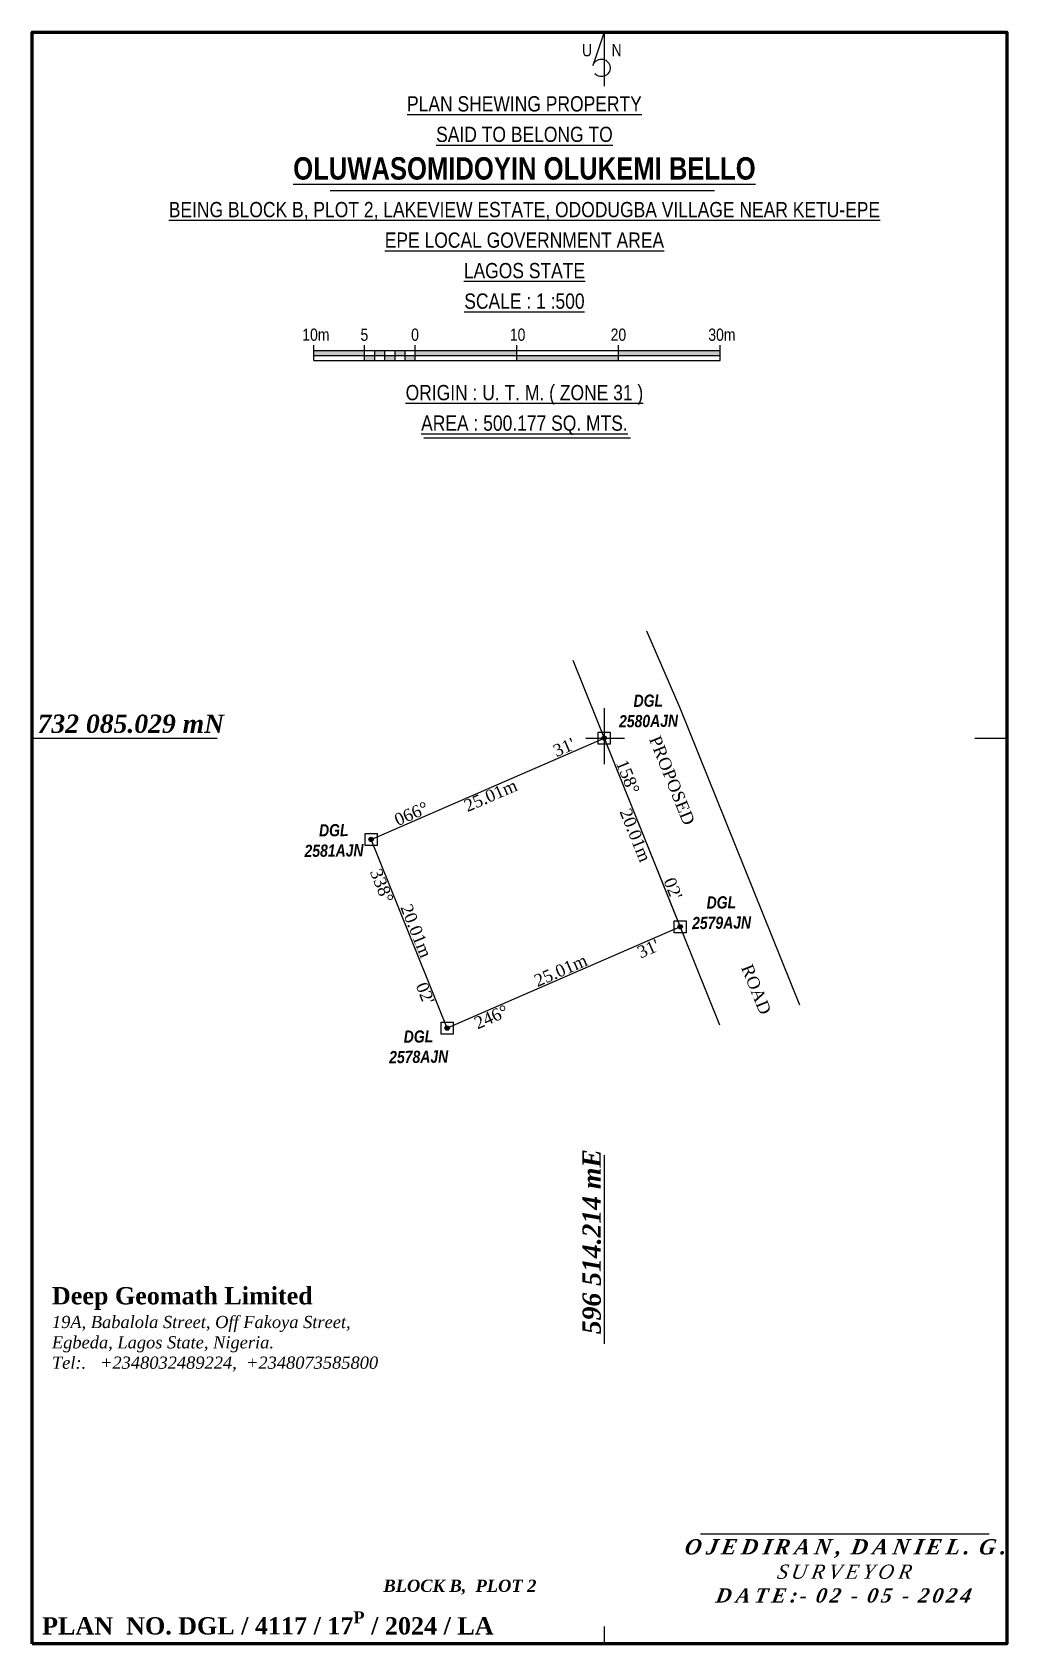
# Model space of a CAD drawing. Header units: metres. Extents: x 527079 to 600981, y 729644 to 782828.
# Drawn here: x 597950.6 to 598046.5, y 730600.1 to 730758.6 of the extents above; entities that cross this region are included whole.
import ezdxf

# ---------------------------------------------------------------- set-up
doc = ezdxf.new("R2010")
doc.units = ezdxf.units.M
doc.header["$MEASUREMENT"] = 0
doc.layers.add('adjusted', color=7, linetype='Continuous')
doc.layers.add('GRID&TITLE', color=7, linetype='Continuous')
doc.styles.add('style2', font='')
doc.styles.get('style2').set_extended_font_data('Arial Black')

msp = doc.modelspace()

# ---------------------------------------------------------------- texts
at = {"color": 0}
for s, insert, char_height, width, attachment_point in [('{\\fArial Narrow|b0|i0|c0|p34;U     N}', (598006.64477, 730757.44158), 1.2, 26.925119, 2), ('{\\fArial Narrow|b0|i0|c0|p34;10m}', (597978.50591, 730729.46029), 1.2, 26.925119, 2), ('{\\fArial Narrow|b0|i0|c0|p34;5}', (597983.2821, 730729.46029), 1.2, 26.925119, 2), ('{\\fArial Narrow|b0|i0|c0|p34;0}', (597988.26452, 730729.46029), 1.2, 26.925119, 2), ('{\\fArial Narrow|b0|i0|c0|p34;10}', (597998.35723, 730729.46029), 1.2, 26.925119, 2), ('{\\fArial Narrow|b0|i0|c0|p34;20}', (598008.27429, 730729.46029), 1.2, 26.925119, 2), ('{\\fArial Narrow|b0|i0|c0|p34;30m}', (598018.46025, 730729.46029), 1.2, 26.925119, 2), ('{\\fTimes New Roman|b1|i1|c0|p18;732 085.029 mN}', (597951.12396, 730691.49811), 1.8, 45.9628771, 1), ('\\pi0.2701;{\\fTimes New Roman|b1|i1|c0|p18;\\H0.8824x;\\Q10.5;\\T1.3;OJEDIRAN, DANIEL. G.\\H1.1x;\\P\\fTimes New Roman|b0|i1|c0|p18;\\H0.8485x;SURVEYOR\\fTimes New Roman|b1|i1|c0|p18;\\P\\pi0;DATE:- 02 - 05 - 2024}', (598030.48814, 730610.39985), 1.7, 31.4335511, 2), ('{\\fTimes New Roman|b1|i1|c0|p18;BLOCK B,  PLOT 2}', (597985.15547, 730606.41945), 1.2, 45.9628771, 1), ('\\A1;{\\fTimes New Roman|b1|i0|c0|p18;\\H1.03x;PLAN  NO.\\H0.9706x; \\H1.03x;DGL / 4117 / 17\\H0.7x;\\SP^ ;\\H1.429x; / 2024 / LA}', (597951.56602, 730603.30014), 1.65, 98.1290386, 1)]:
    msp.add_mtext(s, dxfattribs=dict(at, insert=insert, char_height=char_height, width=width, attachment_point=attachment_point))
at = {"color": 0, "insert": (597999.02922, 730752.31725), "char_height": 1.5, "width": 113.0007569, "attachment_point": 2, "line_spacing_factor": 1.2}
msp.add_mtext('{\\fArial Narrow|b0|i0|c0|p34;\\LPLAN SHEWING PROPERTY\\PSAID TO BELONG TO\\P\\fArial Narrow|b1|i0|c0|p34;\\H1.467x;OLUWASOMIDOYIN OLUKEMI BELLO \\P\\fArial Narrow|b0|i0|c0|p34;\\H0.6817x;BEING BLOCK B, PLOT 2, LAKEVIEW ESTATE, ODODUGBA VILLAGE NEAR KETU-EPE\\PEPE \\H0.9995x;LOCAL GOVERNMENT AREA\\PLAGOS STATE\\PSCALE : 1 :500\\P\\P\\PORIGIN : U. T. M. ( ZONE 31 )\\PAREA : 500.177 SQ. MTS.}', dxfattribs=at)
at = {"color": 0}
for s, insert, char_height, width, attachment_point, rotation in [('\\pxt115;{\\fArial Narrow|b1|i1|c0|p34;DGL\\P2580AJN}', (598011.20875, 730693.46909), 1.2, 278.2584131, 2, 0.6991952), ('\\pxt115;{\\fArial Narrow|b1|i1|c0|p34;DGL\\P2581AJN}', (597980.25907, 730680.72864), 1.2, 278.2584131, 2, 0.6991952), ('\\pxt115;{\\fArial Narrow|b1|i1|c0|p34;DGL\\P2579AJN}', (598018.39788, 730673.62728), 1.2, 278.2584131, 2, 0.6991952), ('\\pxt115;{\\fArial Narrow|b1|i1|c0|p34;DGL\\P2578AJN}', (597988.59308, 730660.44104), 1.2, 278.2584131, 2, 0.6991952), ('{\\fTimes New Roman|b1|i1|c0|p18;596 514.214 mE}', (598004.7421, 730630.55504), 1.8, 46.6762144, 1, 90)]:
    msp.add_mtext(s, dxfattribs=dict(at, insert=insert, char_height=char_height, width=width, attachment_point=attachment_point, rotation=rotation))
at = {"color": 0, "linetype": 'Continuous', "lineweight": -3, "char_height": 1.2}
for s, insert, attachment_point, rotation in [("{\\fTimes New Roman|b0|i0|c0|p18;066°                              31'}", (597995.36369, 730684.32179), 8, 23.482616), ('{\\fTimes New Roman|b0|i0|c0|p18;PROPOSED                                 ROAD}', (598016.74627, 730675.47636), 8, 291.9588017), ("{\\fTimes New Roman|b0|i0|c0|p18;158°                    02'}", (598010.73897, 730679.95872), 8, 291.9588017), ('{\\fTimes New Roman|b0|i0|c0|p18;25.01m}', (597995.46331, 730684.09249), 2, 23.482616), ('{\\fTimes New Roman|b0|i0|c0|p18;20.01m}', (598010.50711, 730679.86523), 2, 291.9588017), ("{\\fTimes New Roman|b0|i0|c0|p18;338°                   02'}", (597987.56947, 730669.89994), 2, 291.9588017), ('{\\fTimes New Roman|b0|i0|c0|p18;20.01m}', (597987.80133, 730669.99342), 8, 291.9588017), ("{\\fTimes New Roman|b0|i0|c0|p18;246°                               31'}", (598002.94475, 730665.53687), 2, 23.482616), ('{\\fTimes New Roman|b0|i0|c0|p18;25.01m}', (598002.84513, 730665.76616), 8, 23.482616)]:
    msp.add_mtext(s, dxfattribs=dict(at, insert=insert, attachment_point=attachment_point, rotation=rotation))
at = {"layer": 'GRID&TITLE', "color": 0, "insert": (597952.53285, 730635.19266), "char_height": 1.5, "width": 117.584978, "attachment_point": 1, "style": 'style2'}
msp.add_mtext('{\\fTimes New Roman|b1|i0|c0|p18;\\H1.133x;Deep Geomath Limited\\P\\fTimes New Roman|b0|i1|c0|p18;\\H0.7061x;19A, Babalola Street, Off Fakoya Street, \\PEgbeda, Lagos State, Nigeria.\\PTel:.   +2348032489224,  +2348073585800}', dxfattribs=at)

# ---------------------------------------------------------------- hatches: boundary and pattern name
h = msp.add_hatch(color=0)
h.paths.add_polyline_path([(597983.29369, 730727.31936), (597978.29369, 730727.31936), (597978.29369, 730726.81936), (597983.29369, 730726.81936)])
h.paths.add_polyline_path([(597998.29369, 730727.31936), (597988.29369, 730727.31936), (597988.29369, 730726.81936), (597998.29369, 730726.81936)])
h.paths.add_polyline_path([(598018.29369, 730727.31936), (598008.29369, 730727.31936), (598008.29369, 730726.81936), (598018.29369, 730726.81936)])
h = msp.add_hatch(color=0)
h.paths.add_polyline_path([(597987.29369, 730726.81936), (597987.29369, 730726.31936), (597988.29369, 730726.31936), (597988.29369, 730726.81936)])
h.paths.add_polyline_path([(597986.29369, 730727.31936), (597986.29369, 730726.81936), (597987.29369, 730726.81936), (597987.29369, 730727.31936)])
h.paths.add_polyline_path([(597986.29369, 730726.31936), (597986.29369, 730726.81936), (597985.29369, 730726.81936), (597985.29369, 730726.31936)])
h.paths.add_polyline_path([(597984.29369, 730727.31936), (597984.29369, 730726.81936), (597985.29369, 730726.81936), (597985.29369, 730727.31936)])
h.paths.add_polyline_path([(597983.29369, 730726.81936), (597983.29369, 730726.31936), (597984.29369, 730726.31936), (597984.29369, 730726.81936)])
for points in [[(598008.29369, 730726.81936), (597998.29369, 730726.81936), (597998.29369, 730726.31936), (598008.29369, 730726.31936)], [(598007.09732, 730689.18979, 1), (598006.66731, 730689.18979, 1)], [(597984.15969, 730679.22449, 1), (597983.72967, 730679.22449, 1)], [(598014.57877, 730670.63416, 1), (598014.14875, 730670.63416, 1)], [(597991.64113, 730660.66887, 1), (597991.21112, 730660.66887, 1)]]:
    msp.add_hatch(color=0).paths.add_polyline_path(points)

# ---------------------------------------------------------------- linework, layer by layer
at = {"color": 0}
for p, q in [((597978.29369, 730726.31936), (597978.29369, 730727.81936)), ((597978.29369, 730726.31936), (597978.29369, 730727.81936)), ((597983.29369, 730726.31936), (597983.29369, 730727.81936)), ((597983.29369, 730726.31936), (597983.29369, 730727.81936)), ((597984.29369, 730726.31936), (597984.29369, 730727.31936)), ((597985.29369, 730726.31936), (597985.29369, 730727.31936)), ((597986.29369, 730726.31936), (597986.29369, 730727.31936)), ((597987.29369, 730726.31936), (597987.29369, 730727.31936)), ((597988.29369, 730726.31936), (597988.29369, 730727.81936)), ((597998.29369, 730726.31936), (597998.29369, 730727.81936)), ((597998.29369, 730726.81936), (598008.29369, 730726.81936)), ((598008.29369, 730726.31936), (598008.29369, 730727.81936)), ((598018.29369, 730726.31936), (598018.29369, 730727.81936)), ((598018.26908, 730660.9481), (598003.81292, 730696.80255)), ((598016.34036, 730610.92555), (598044.75933, 730610.92555))]:
    msp.add_line(p, q, dxfattribs=at)
msp.add_lwpolyline([(598006.81991, 730758.42442), (598005.77494, 730755.33857, -3.816456624), (598005.96916, 730754.51819)], format="xyb", dxfattribs=at)
for points in [[(598006.88232, 730758.60872), (598006.88232, 730753.30244)], [(597979.92468, 730743.04752), (598017.72007, 730743.04752)], [(597978.29369, 730727.31936), (598018.29369, 730727.31936)], [(597978.29369, 730726.81936), (597998.29369, 730726.81936)], [(598008.29369, 730726.81936), (598018.29369, 730726.81936)], [(597978.29369, 730726.31936), (598018.29369, 730726.31936)], [(597989.14018, 730718.72587), (598009.47765, 730718.72587)], [(598011.02629, 730699.71982), (598014.30872, 730692.16449), (598026.08939, 730662.94585)], [(598006.88232, 730692.13748), (598006.88232, 730686.62384)], [(597950.59515, 730689.18979), (597968.80723, 730689.18979)], [(598005.06314, 730689.18979), (598008.87178, 730689.18979)], [(598006.29347, 730689.77863), (598007.47116, 730689.77863), (598007.47116, 730688.60094), (598006.29347, 730688.60094), (598006.29347, 730689.77863)], [(598043.3491, 730689.18979), (598046.49315, 730689.18979)], [(597983.35583, 730679.81334), (597984.53353, 730679.81334), (597984.53353, 730678.63564), (597983.35583, 730678.63564), (597983.35583, 730679.81334)], [(598013.77491, 730671.22301), (598014.95261, 730671.22301), (598014.95261, 730670.04532), (598013.77491, 730670.04532), (598013.77491, 730671.22301)], [(597990.83727, 730661.25772), (597992.01497, 730661.25772), (597992.01497, 730660.08002), (597990.83727, 730660.08002), (597990.83727, 730661.25772)], [(598006.88232, 730648.16507), (598006.88232, 730629.62261)], [(598006.88232, 730601.79388), (598006.88232, 730600.11172)]]:
    msp.add_lwpolyline(points, dxfattribs=at)
msp.add_lwpolyline([(597983.94468, 730679.22449), (598006.88232, 730689.18979), (598014.36376, 730670.63416), (597991.42612, 730660.66887)], close=True, dxfattribs=at)
for centre in [(598006.88232, 730689.18979), (597983.94468, 730679.22449), (598014.36376, 730670.63416), (597991.42612, 730660.66887)]:
    msp.add_circle(centre, 0.21501, dxfattribs=at)
at = {"layer": 'adjusted', "color": 0, "lineweight": 100}
msp.add_lwpolyline([(597950.59515, 730600.11172), (597950.59515, 730758.60872), (598046.49315, 730758.60872), (598046.49315, 730600.11172)], close=True, dxfattribs=at)

msp.set_redraw_order([(e.dxf.handle, doc.entitydb.next_handle()) for e in msp.query("TEXT MTEXT ATTDEF DIMENSION ARC_DIMENSION")])  # texts and dimensions are drawn at this point

doc.saveas('drawing.dxf')
